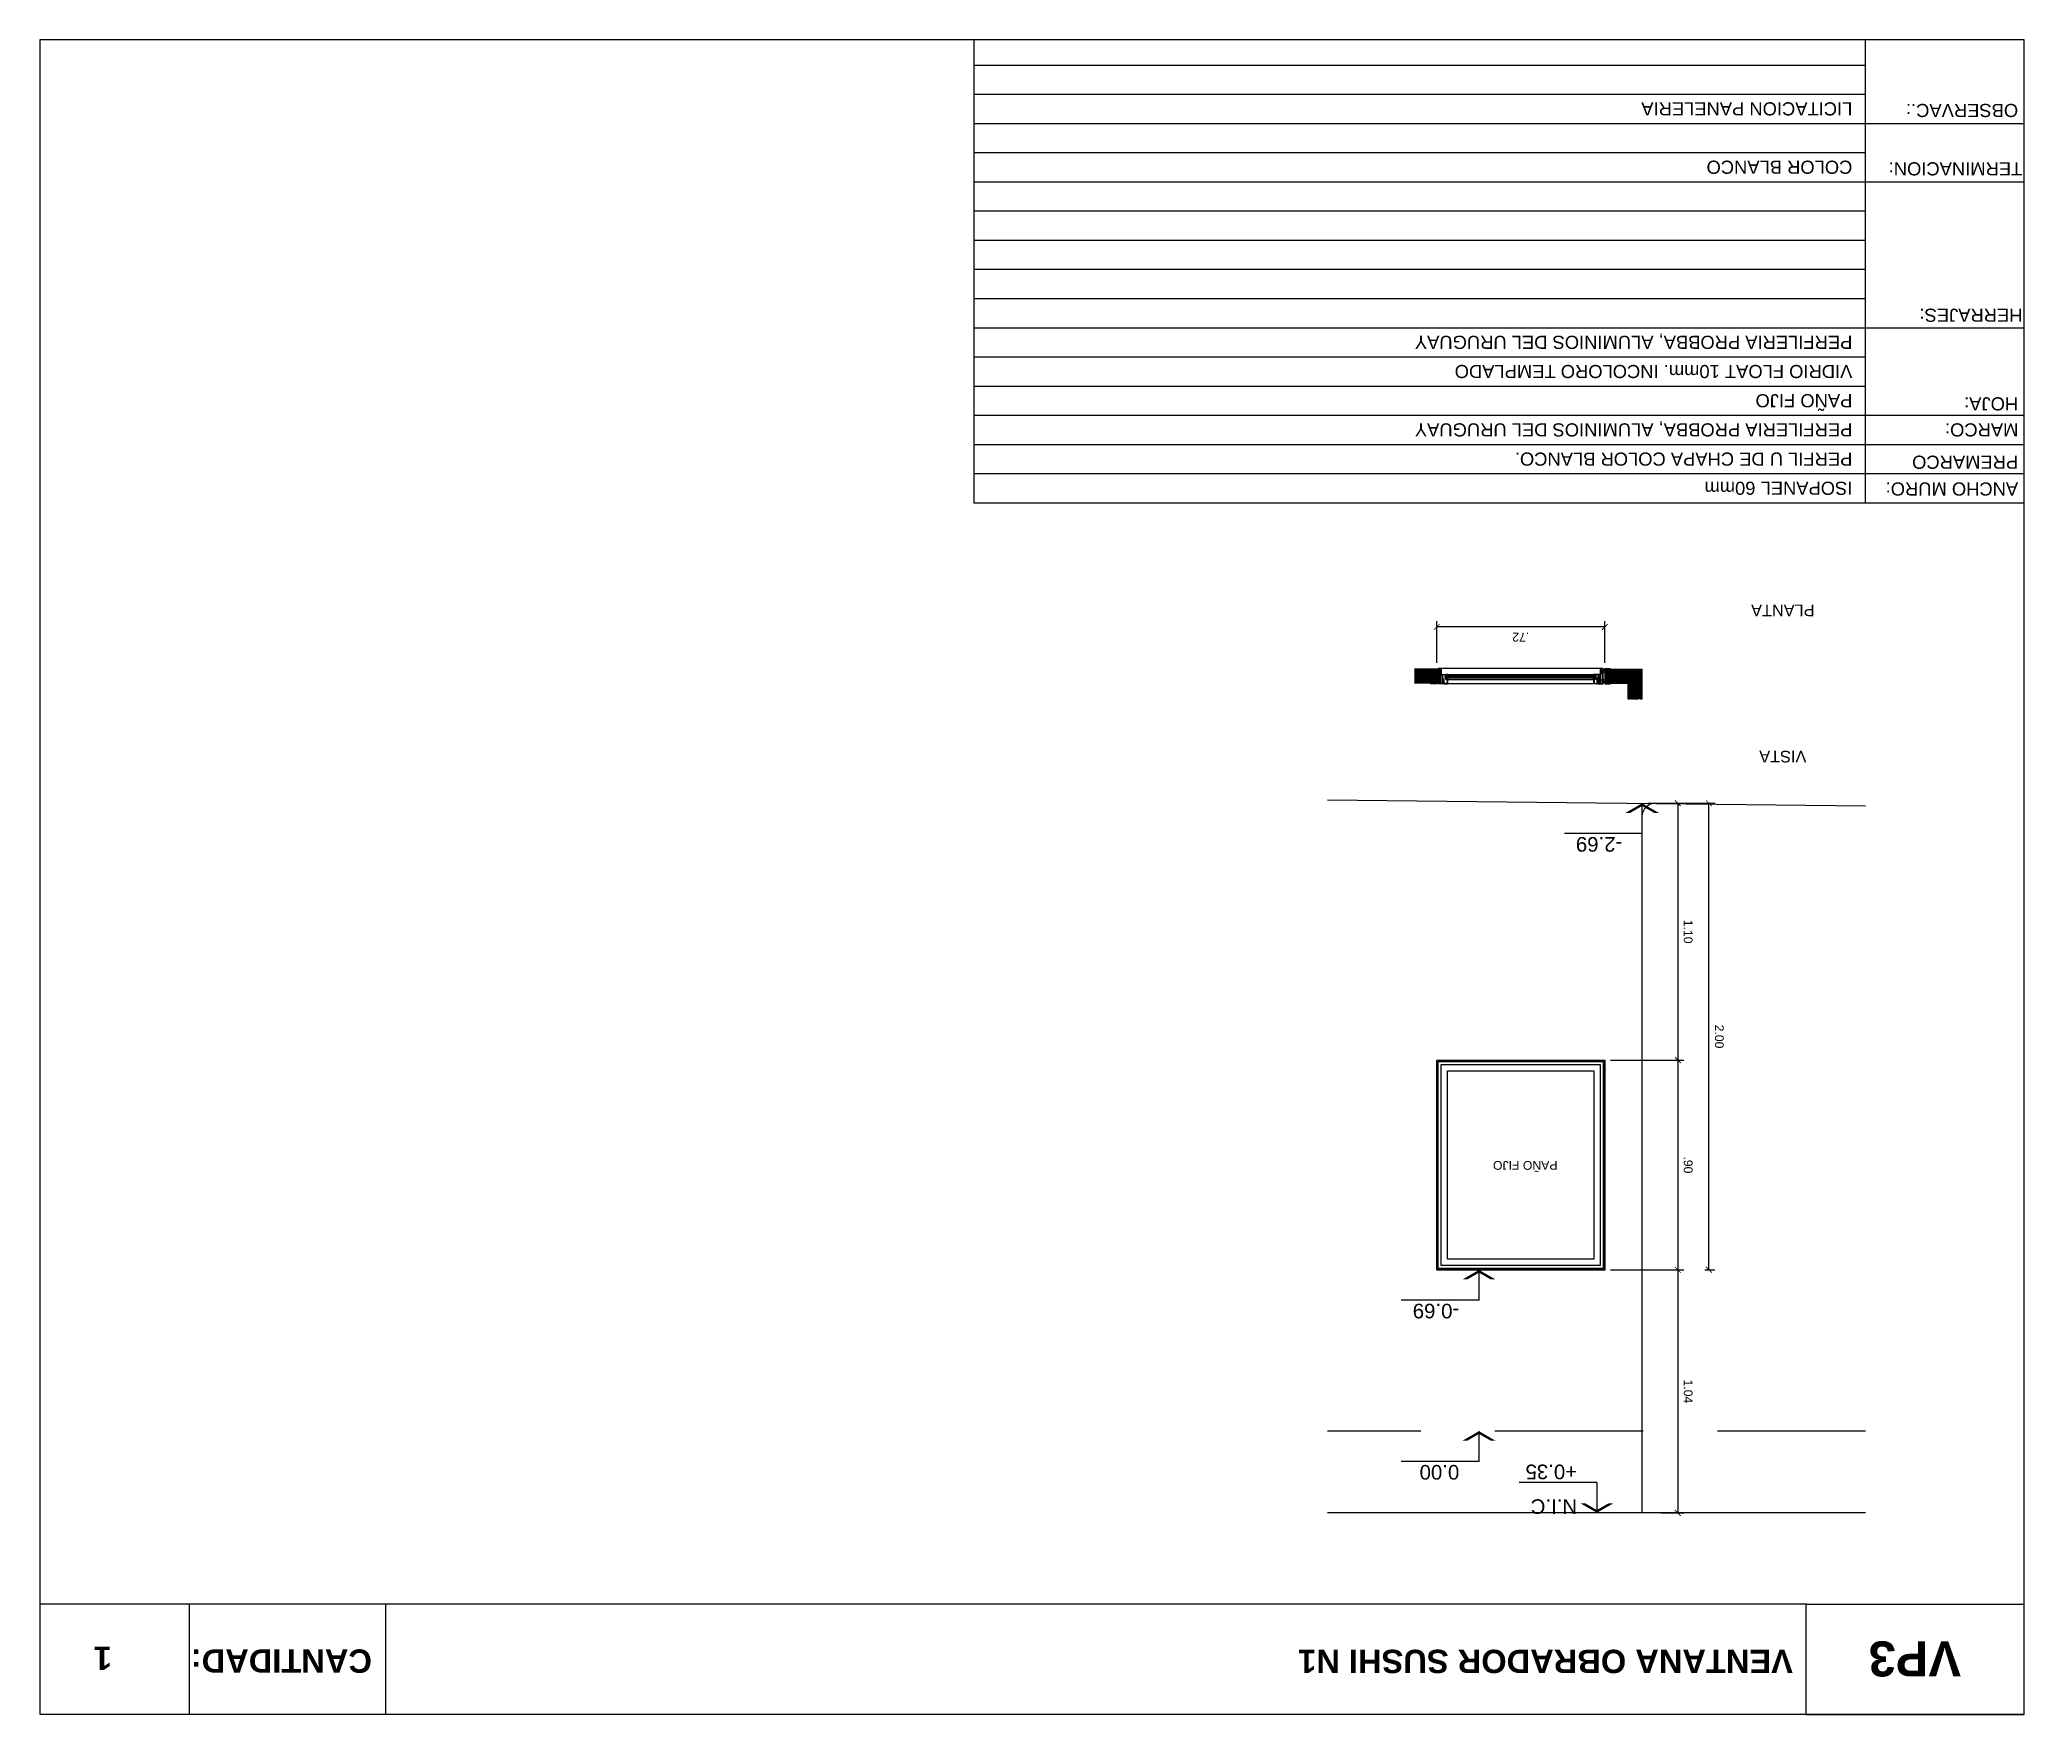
# Model space of a CAD drawing. Header units: millimetres. Extents: x -108.9 to -34.4, y 209.3 to 216.5.
# Drawn here: x -61.67 to -53.17, y 209.3 to 216.48 of the extents above; entities that cross this region are included whole.
import ezdxf
from ezdxf.enums import TextEntityAlignment as Align

# ---------------------------------------------------------------- set-up
doc = ezdxf.new("R2010")
doc.units = ezdxf.units.MM
doc.linetypes.add('HIDDEN', pattern=[9.525, 6.35, -3.175])
for name, color, linetype in [('25-cotas', 140, 'Continuous'), ('Carpinteria', 1, 'Continuous'), ('O.OO', 2, 'HIDDEN'), ('PERFILES', 2, 'Continuous'), ('PISO', 2, 'Continuous'), ('ROTULO', 7, 'Continuous'), ('TXT', 3, 'Continuous'), ('V-00', 8, 'Continuous'), ('V-01', 1, 'Continuous'), ('Vista 2', 2, 'Continuous')]:
    doc.layers.add(name, color=color, linetype=linetype)
doc.styles.add('arial', font='arial.ttf')
doc.styles.add('ARIALBOLD', font='')
doc.styles.add('DIM', font='arial.ttf')
doc.styles.get("Standard").update_dxf_attribs({"font": 'arial.ttf'})
doc.styles.get('ARIALBOLD').set_extended_font_data('Arial', bold=True)
doc.dimstyles.new('Cota-025', dxfattribs={"dimscale": 25, "dimtxt": 0.0015, "dimasz": 0.001, "dimexe": 0.001, "dimexo": 0.001, "dimgap": 0.001, "dimtad": 1, "dimzin": 4, "dimdsep": 46, "dimtxsty": 'DIM', "dimblk1": 'ARCHTICK', "dimblk2": 'ARCHTICK', "dimsah": 1, "dimcen": 0.0005, "dimclrd": 15, "dimclre": 9, "dimclrt": 140, "dimaunit": 1, "dimadec": 0, "dimazin": 0, "dimtfac": 1, "dimtix": 1, "dimtofl": 0, "dimtmove": 2, "dimatfit": 3, "dimldrblk": 'DOT', "dimfxl": 1, "dimtolj": 1, "dimtzin": 4, "dimarcsym": 0})
pattern_1 = [(270, (0, 0), (0.002749630645, -0.0047625), [0.003175, -0.00635]), (30, (0, 0), (0.002749630663, 0.00476249999), [0.003175, -0.00635]), (330, (0, 0), (0.005499261308, -1e-11), [-0.00635, 0.003175])]

msp = doc.modelspace()

# ---------------------------------------------------------------- texts
at = {"layer": '25-cotas', "char_height": 0.05, "width": 1.558581, "attachment_point": 5, "rotation": 180}
for s, insert in [('PLANTA', (-54.1999, 214.0318)), ('VISTA', (-54.1999, 213.4055))]:
    msp.add_mtext(s, dxfattribs=dict(at, insert=insert))
at = {"layer": '25-cotas', "color": 140, "insert": (-55.3032, 211.654), "char_height": 0.0375, "attachment_point": 5, "rotation": 180, "style": 'DIM'}
msp.add_mtext('\\A1;PAÑO FIJO', dxfattribs=at)
at = {"layer": 'TXT', "style": 'arial'}
for s, height, p in [('LICITACION PANELERIA ', 0.056269, (-53.9021, 216.2086)), ('OBSERVAC.:', 0.05627, (-53.1921, 216.2017)), ('COLOR BLANCO', 0.056269, (-53.9021, 215.9585)), ('TERMINACION:', 0.056269, (-53.1745, 215.9516)), ('HERRAJES:', 0.05627, (-53.1736, 215.3244)), ('PERFILERIA PROBBA, ALUMINIOS DEL URUGUAY', 0.056269, (-53.9021, 215.2082)), ('VIDRIO FLOAT 10mm. INCOLORO TEMPLADO', 0.056269, (-53.9021, 215.0832)), ('PAÑO FIJO', 0.05627, (-53.9021, 214.9581)), ('HOJA:', 0.05627, (-53.192, 214.9447)), ('PERFILERIA PROBBA, ALUMINIOS DEL URUGUAY', 0.056269, (-53.9021, 214.8331)), ('MARCO:', 0.05627, (-53.1911, 214.8331)), ('PERFIL U DE CHAPA COLOR BLANCO.', 0.056269, (-53.9021, 214.708)), ('PREMARCO', 0.05627, (-53.192, 214.6946)), ('ISOPANEL 60mm', 0.056269, (-53.9021, 214.583)), ('ANCHO MURO:', 0.056269, (-53.192, 214.5799))]:
    msp.add_text(s, height=height, rotation=180, dxfattribs=at).set_placement(p)
at = {"layer": 'TXT', "char_height": 0.15, "width": 4.172499, "attachment_point": 1, "rotation": 180, "style": 'ARIALBOLD'}
for s, insert in [('{\\H0.6667x;1}', (-61.3565, 209.492)), ('{\\H0.6667x;CANTIDAD:}', (-60.2427, 209.48)), ('{\\H0.6667x;VENTANA OBRADOR SUSHI N1}', (-54.1568, 209.4785))]:
    msp.add_mtext(s, dxfattribs=dict(at, insert=insert))

# ---------------------------------------------------------------- blocks, each defined once
blk = doc.blocks.new('11362366')
at = {"layer": 'PERFILES'}
for points in [[(375.2, 97.6, 0.017126), (374.9, 100.5, 0.051213), (373.6, 105.3, 0.067048), (372.1, 108.1, 0.236888), (368.5, 110), (350.2, 110, -0.414214), (349.2, 111), (349.2, 136.9, 0.310312), (348.9, 137.2), (345.5, 137.2, 0.414214), (345.2, 136.9), (345.2, 135.9, 0.414214), (346.1, 135), (346.1, 135.7, -0.414214), (346.4, 136), (347.9, 136, -0.414214), (348.2, 135.7), (348.2, 130.8, -0.414214), (347.9, 130.5), (346.4, 130.5, -0.414214), (346.1, 130.8), (346.1, 131.5, 0.414214), (345.2, 130.6), (345.2, 129.5, 0.414214), (345.5, 129.2), (347.8, 129.2, -0.414214), (348.1, 128.9), (348.1, 115.2), (334.8, 115.2), (334.5, 115.5), (334.2, 115.2), (333.2, 115.2), (332.9, 115.5), (332.6, 115.2), (330.5, 115.2, -0.414214), (330.2, 115.5), (330.2, 119.9, 0.414214), (329.9, 120.2), (327.9, 120.2, 0.198912), (327.6, 120.1), (326.9, 119.4, 0.188115), (326.7, 118.9, 0.376845), (327.4, 118.2), (328.6, 118.2, -0.414214), (328.9, 117.9), (328.9, 115.5, -0.414214), (328.6, 115.2), (310.8, 115.2, -0.414214), (310.5, 115.5), (310.5, 117.9, -0.414214), (310.8, 118.2), (312, 118.2, 0.380473), (312.7, 118.9), (312.7, 118.9, 0.188115), (312.5, 119.4), (311.8, 120.1, 0.198912), (311.6, 120.2), (309.5, 120.2, 0.414214), (309.2, 119.9), (309.2, 97.3), (316.1, 97.3), (316.1, 91.3), (311.2, 91.3), (311.2, 90.2), (317.2, 90.2), (317.2, 90.7), (319.2, 90.7), (319.2, 91.8), (317.2, 91.8), (317.2, 97.3), (324.4, 97.3), (324.7, 97), (325, 97.3), (325.5, 97.3), (325.8, 97), (326.1, 97.3), (357.2, 97.3), (358.4, 97.3), (358.7, 97), (359, 97.3), (359.5, 97.3), (359.8, 97), (360.1, 97.3), (367.2, 97.3), (367.2, 91.8), (365.2, 91.8), (365.2, 90.7), (367.2, 90.7), (367.2, 90.2), (373.2, 90.2), (373.2, 91.3), (368.3, 91.3), (368.3, 97.3), (374.9, 97.3, 0.439514)], [(311.3, 114.1), (310.3, 113.1), (310.3, 110), (312.5, 110), (312.5, 108.9), (310.3, 108.9), (310.3, 98.4), (357.2, 98.4), (374.1, 98.4, 0.011867), (373.8, 100.3, 0.051213), (372.6, 104.9, 0.067), (371.2, 107.4, 0.236741), (368.5, 108.9), (368.2, 108.9), (368.2, 107.5), (367.1, 107.5), (367.1, 108.9), (348.1, 108.9), (348.1, 113.1), (347.1, 114.1)]]:
    blk.add_lwpolyline(points, format="xyb", close=True, dxfattribs=at)
blk = doc.blocks.new('COD-CARP')
at = {"layer": 'ROTULO'}
for p, q in [((0.00146, -0.00119), (0.00146, -0.01064)), ((0.02016, -0.00119), (0.00146, -0.00119)), ((0.02016, -0.00119), (0.02016, -0.01064)), ((0.02016, -0.01064), (0.00146, -0.01064))]:
    blk.add_line(p, q, dxfattribs=at)
at = {"layer": 'TXT', "style": 'ARIALBOLD'}
blk.add_attdef('CODIGO', text='', height=0.003, dxfattribs=at).set_placement((0.01084, -0.00744), align=Align.CENTER)
blk = doc.blocks.new('_ArchTick')
at = {"color": 0, "linetype": 'ByBlock', "const_width": 0.15}
blk.add_lwpolyline([(-0.5, -0.5), (0.5, 0.5)], dxfattribs=at)
blk = doc.blocks.new('*D9')
at = {"layer": '25-cotas', "color": 9, "lineweight": -2, "transparency": 16777216}
for p, q in [((-54.7275, 213.2052), (-54.6246, 213.2052)), ((-54.9375, 212.1052), (-54.6246, 212.1052))]:
    blk.add_line(p, q, dxfattribs=at)
at = {"layer": '25-cotas', "color": 15, "lineweight": -2, "transparency": 16777216}
blk.add_line((-54.6496, 213.2052), (-54.6496, 212.1052), dxfattribs=at)
at = {"layer": 'DEFPOINTS', "color": 0, "transparency": 16777216}
for p in [(-54.7525, 213.2052), (-54.9625, 212.1052), (-54.6496, 212.1052)]:
    blk.add_point(p, dxfattribs=at)
at = {"layer": '25-cotas', "color": 15, "lineweight": -2, "transparency": 16777216, "xscale": 0.025, "yscale": 0.025, "zscale": 0.025}
for p, rotation in [((-54.6496, 213.2052), 90), ((-54.6496, 212.1052), 270)]:
    blk.add_blockref('_ArchTick', p, dxfattribs=dict(at, rotation=rotation))
at = {"layer": '25-cotas', "color": 140, "transparency": 16777216, "insert": (-54.6055, 212.6552), "char_height": 0.0375, "attachment_point": 5, "rotation": 270, "style": 'DIM'}
blk.add_mtext('\\A1;1.10', dxfattribs=at)
blk = doc.blocks.new('_Dot')
at = {"color": 0, "linetype": 'ByBlock', "lineweight": -2}
blk.add_line((-0.5, 0), (-1, 0), dxfattribs=at)
at = {"color": 0, "linetype": 'ByBlock', "const_width": 0.5}
blk.add_lwpolyline([(-0.25, 0, 1), (0.25, 0, 1)], format="xyb", close=True, dxfattribs=at)
blk = doc.blocks.new('*D10')
at = {"layer": '25-cotas', "color": 9, "lineweight": -2, "transparency": 16777216}
for p, q in [((-54.7204, 212.1052), (-54.6246, 212.1052)), ((-54.9386, 211.2063), (-54.6246, 211.2063))]:
    blk.add_line(p, q, dxfattribs=at)
at = {"layer": '25-cotas', "color": 15, "lineweight": -2, "transparency": 16777216}
blk.add_line((-54.6496, 212.1052), (-54.6496, 211.2063), dxfattribs=at)
at = {"layer": 'DEFPOINTS', "color": 0, "transparency": 16777216}
for p in [(-54.7454, 212.1052), (-54.9636, 211.2063), (-54.6496, 211.2063)]:
    blk.add_point(p, dxfattribs=at)
at = {"layer": '25-cotas', "color": 15, "lineweight": -2, "transparency": 16777216, "xscale": 0.025, "yscale": 0.025, "zscale": 0.025}
for p, rotation in [((-54.6496, 212.1052), 90), ((-54.6496, 211.2063), 270)]:
    blk.add_blockref('_ArchTick', p, dxfattribs=dict(at, rotation=rotation))
at = {"layer": '25-cotas', "color": 140, "transparency": 16777216, "insert": (-54.6055, 211.6558), "char_height": 0.0375, "attachment_point": 5, "rotation": 270, "style": 'DIM'}
blk.add_mtext('\\A1;.90', dxfattribs=at)
blk = doc.blocks.new('*D8')
at = {"layer": '25-cotas', "color": 9, "lineweight": -2, "transparency": 16777216}
for p, q in [((-54.721, 211.2063), (-54.6246, 211.2063)), ((-54.721, 210.1644), (-54.6246, 210.1644))]:
    blk.add_line(p, q, dxfattribs=at)
at = {"layer": '25-cotas', "color": 15, "lineweight": -2, "transparency": 16777216}
blk.add_line((-54.6496, 211.2063), (-54.6496, 210.1644), dxfattribs=at)
at = {"layer": 'DEFPOINTS', "color": 0, "transparency": 16777216}
for p in [(-54.746, 211.2063), (-54.746, 210.1644, 0), (-54.6496, 210.1644)]:
    blk.add_point(p, dxfattribs=at)
at = {"layer": '25-cotas', "color": 15, "lineweight": -2, "transparency": 16777216, "xscale": 0.025, "yscale": 0.025, "zscale": 0.025}
for p, rotation in [((-54.6496, 211.2063), 90), ((-54.6496, 210.1644), 270)]:
    blk.add_blockref('_ArchTick', p, dxfattribs=dict(at, rotation=rotation))
at = {"layer": '25-cotas', "color": 140, "transparency": 16777216, "insert": (-54.6055, 210.6854), "char_height": 0.0375, "attachment_point": 5, "rotation": 270, "style": 'DIM'}
blk.add_mtext('\\A1;1.04', dxfattribs=at)
blk = doc.blocks.new('Simb-Nivel-C')
blk.add_line((0, 0.52), (1.331, 0.52))
at = {"linetype": 'ByBlock'}
for p in [(0, 0.52), (0, 0.32)]:
    blk.add_line(p, (0, 0), dxfattribs=at)
for points in [[(-0.285, 0.164), (-0.203, 0.164), (0, 0), (0, 0.047)], [(0.285, 0.164), (0.203, 0.164), (0, 0), (0, 0.047)]]:
    blk.add_solid(points)
for tag, p in [('COTA', (0.338, 0.579)), ('TIPO', (0.338, 0.231))]:
    blk.add_attdef(tag, p, '', height=0.25)
blk = doc.blocks.new('*D11')
at = {"layer": '25-cotas', "color": 9, "lineweight": -2, "transparency": 16777216}
for p, q in [((-54.7775, 213.2052), (-54.4912, 213.2052)), ((-54.5346, 211.2063), (-54.4912, 211.2063))]:
    blk.add_line(p, q, dxfattribs=at)
at = {"layer": '25-cotas', "color": 15, "lineweight": -2, "transparency": 16777216}
blk.add_line((-54.5162, 211.2063), (-54.5162, 213.2052), dxfattribs=at)
at = {"layer": 'DEFPOINTS', "color": 0, "transparency": 16777216}
for p in [(-54.8025, 213.2052), (-54.5162, 213.2052), (-54.5596, 211.2063)]:
    blk.add_point(p, dxfattribs=at)
at = {"layer": '25-cotas', "color": 15, "lineweight": -2, "transparency": 16777216, "xscale": 0.025, "yscale": 0.025, "zscale": 0.025}
for p, rotation in [((-54.5162, 213.2052), 90), ((-54.5162, 211.2063), 270)]:
    blk.add_blockref('_ArchTick', p, dxfattribs=dict(at, rotation=rotation))
at = {"layer": '25-cotas', "color": 140, "transparency": 16777216, "insert": (-54.472, 212.2058), "char_height": 0.0375, "attachment_point": 5, "rotation": 270, "style": 'DIM'}
blk.add_mtext('\\A1;2.00', dxfattribs=at)
blk = doc.blocks.new('*D27')
at = {"layer": '25-cotas', "color": 9, "lineweight": -2, "transparency": 16777216}
for p, q in [((-55.6825, 213.8062), (-55.6825, 213.9856)), ((-54.9625, 213.8062), (-54.9625, 213.9856))]:
    blk.add_line(p, q, dxfattribs=at)
at = {"layer": '25-cotas', "color": 15, "lineweight": -2, "transparency": 16777216}
blk.add_line((-54.9625, 213.9606), (-55.6825, 213.9606), dxfattribs=at)
at = {"layer": 'DEFPOINTS', "color": 0, "transparency": 16777216}
for p in [(-55.6825, 213.9606), (-55.6825, 213.7812), (-54.9625, 213.7812)]:
    blk.add_point(p, dxfattribs=at)
at = {"layer": '25-cotas', "color": 15, "lineweight": -2, "transparency": 16777216, "xscale": 0.025, "yscale": 0.025, "zscale": 0.025, "rotation": 180}
blk.add_blockref('_ArchTick', (-55.6825, 213.9606), dxfattribs=at)
at = {"layer": '25-cotas', "color": 15, "lineweight": -2, "transparency": 16777216, "xscale": 0.025, "yscale": 0.025, "zscale": 0.025}
blk.add_blockref('_ArchTick', (-54.9625, 213.9606), dxfattribs=at)
at = {"layer": '25-cotas', "color": 140, "transparency": 16777216, "insert": (-55.3225, 213.9168), "char_height": 0.0375, "attachment_point": 5, "rotation": 180, "style": 'DIM'}
blk.add_mtext('\\A1;.72', dxfattribs=at)

# ---------------------------------------------------------------- dimensions: what is measured, and where the dimension line sits
at = {"layer": '25-cotas'}
for base, p1, p2, angle, picture, middle in [((-55.6825, 213.9606), (-54.9625, 213.7812), (-55.6825, 213.7812), 180, '*D27', (-55.3225, 213.9168)), ((-54.6496, 212.1052), (-54.7525, 213.2052), (-54.9625, 212.1052), 270, '*D9', (-54.6055, 212.6552)), ((-54.5162, 213.2052), (-54.5596, 211.2063), (-54.8025, 213.2052), 270, '*D11', (-54.472, 212.2058)), ((-54.6496, 211.2063), (-54.7454, 212.1052), (-54.9636, 211.2063), 270, '*D10', (-54.6055, 211.6558)), ((-54.6496, 210.1644), (-54.746, 211.2063), (-54.746, 210.1644, 0), 270, '*D8', (-54.6055, 210.6854))]:
    dim = msp.add_linear_dim(base=base, p1=p1, p2=p2, angle=angle, dimstyle='Cota-025', dxfattribs=at)
    dim.commit()
    dim.dimension.update_dxf_attribs({"geometry": picture, "text_midpoint": middle})

# ---------------------------------------------------------------- hatches: boundary and pattern name
at = {"layer": 'Carpinteria'}
h = msp.add_hatch(dxfattribs=at)
h.set_pattern_fill('DOTS', color=256, scale=0.007, angle=180, style=0)
h.set_pattern_definition([(7e-15, (-55.8067656, 213.4154743), (0.00021875, -0.0004375), [0, -0.0004375])])
h.paths.add_polyline_path([(-55.6345, 213.7521, 0.056079), (-55.6334, 213.7511), (-55.6373, 213.7511), (-55.6372, 213.7514, 0.218221), (-55.6369, 213.7521)])
h.paths.add_polyline_path([(-55.6353, 213.7532, 0.053621), (-55.6345, 213.7521), (-55.6369, 213.7521, 0.176262), (-55.6371, 213.7527), (-55.6371, 213.7529), (-55.6374, 213.7529, 0.074558), (-55.6376, 213.753), (-55.6374, 213.7535, 0.198912), (-55.6368, 213.7532), (-55.6358, 213.7532)])
h.paths.add_polyline_path([(-55.6355, 213.7535, 0.013126), (-55.6353, 213.7532), (-55.6358, 213.7532, 0.414214)])
h = msp.add_hatch(dxfattribs=at)
h.set_pattern_fill('DOTS', color=256, scale=0.007, angle=180, style=0)
h.set_pattern_definition([(180, (-54.8382205, 213.4154743), (-0.00021875, -0.0004375), [0, -0.0004375])])
h.paths.add_polyline_path([(-55.0105, 213.7521, -0.056079), (-55.0115, 213.7511), (-55.0077, 213.7511), (-55.0078, 213.7514, -0.218221), (-55.0081, 213.7521)])
h.paths.add_polyline_path([(-55.0097, 213.7532, -0.053621), (-55.0105, 213.7521), (-55.0081, 213.7521, -0.176262), (-55.0079, 213.7527), (-55.0079, 213.7529), (-55.0076, 213.7529, -0.074558), (-55.0073, 213.753), (-55.0076, 213.7535, -0.198912), (-55.0082, 213.7532), (-55.0092, 213.7532)])
h.paths.add_polyline_path([(-55.0095, 213.7535, -0.013126), (-55.0097, 213.7532), (-55.0092, 213.7532, -0.414214)])
at = {"layer": 'V-00'}
h = msp.add_hatch(dxfattribs=at)
h.set_pattern_fill('HONEY', color=256, scale=0.001, angle=90, style=0)
h.set_pattern_definition(pattern_1)
h.paths.add_polyline_path([(-55.7771, 213.7202), (-55.7095, 213.7202), (-55.7095, 213.7212), (-55.6855, 213.7212), (-55.6855, 213.7772), (-55.7095, 213.7772), (-55.7095, 213.7782), (-55.7771, 213.7782)])
h = msp.add_hatch(dxfattribs=at)
h.set_pattern_fill('HONEY', color=256, scale=0.001, angle=90, style=0)
h.set_pattern_definition(pattern_1)
h.paths.add_polyline_path([(-54.8615, 213.7202), (-54.9355, 213.7202), (-54.9355, 213.7212), (-54.9595, 213.7212), (-54.9595, 213.7772), (-54.9355, 213.7772), (-54.9355, 213.7782), (-54.8035, 213.7782), (-54.8035, 213.651), (-54.8615, 213.651)])

# ---------------------------------------------------------------- linework, layer by layer
at = {"layer": 'Carpinteria'}
for p, q in [((-54.9699, 213.7832), (-55.6751, 213.7832)), ((-55.6765, 213.7689), (-55.6765, 213.7655)), ((-55.6765, 213.7349), (-55.6765, 213.7315)), ((-55.6754, 213.7712), (-55.6754, 213.7632)), ((-55.6732, 213.7692), (-55.6754, 213.7692)), ((-55.6732, 213.7652), (-55.6754, 213.7652)), ((-55.6754, 213.7372), (-55.6754, 213.7292)), ((-55.6732, 213.7352), (-55.6754, 213.7352)), ((-55.6732, 213.7312), (-55.6754, 213.7312)), ((-55.672, 213.7692), (-55.674, 213.7692)), ((-55.672, 213.7652), (-55.674, 213.7652)), ((-55.672, 213.7352), (-55.674, 213.7352)), ((-55.672, 213.7312), (-55.674, 213.7312)), ((-55.672, 213.7747), (-55.672, 213.7187)), ((-55.672, 213.7672), (-55.672, 213.7692)), ((-55.672, 213.7672), (-55.672, 213.7652)), ((-55.672, 213.7332), (-55.672, 213.7352)), ((-55.672, 213.7332), (-55.672, 213.7312)), ((-55.669, 213.7681), (-55.6697, 213.7686)), ((-55.669, 213.7663), (-55.6697, 213.7657)), ((-55.669, 213.7341), (-55.6697, 213.7346)), ((-55.669, 213.7323), (-55.6697, 213.7317)), ((-55.6374, 213.7535), (-55.6377, 213.7529)), ((-55.6358, 213.7572), (-55.0092, 213.7572)), ((-55.0092, 213.7532), (-55.6358, 213.7532)), ((-55.0093, 213.7172), (-55.6357, 213.7172)), ((-55.6354, 213.7357), (-55.0101, 213.7357)), ((-55.0076, 213.7535), (-55.0073, 213.7529)), ((-54.976, 213.7681), (-54.9753, 213.7686)), ((-54.976, 213.7663), (-54.9753, 213.7657)), ((-54.976, 213.7341), (-54.9753, 213.7346)), ((-54.976, 213.7323), (-54.9753, 213.7317)), ((-54.973, 213.7747), (-54.973, 213.7187)), ((-54.973, 213.7747), (-54.973, 213.7187)), ((-54.973, 213.7672), (-54.973, 213.7692)), ((-54.973, 213.7692), (-54.971, 213.7692)), ((-54.973, 213.7672), (-54.973, 213.7692)), ((-54.973, 213.7692), (-54.971, 213.7692)), ((-54.973, 213.7672), (-54.973, 213.7652)), ((-54.973, 213.7672), (-54.973, 213.7652)), ((-54.973, 213.7652), (-54.971, 213.7652)), ((-54.973, 213.7652), (-54.971, 213.7652)), ((-54.973, 213.7332), (-54.973, 213.7352)), ((-54.973, 213.7352), (-54.971, 213.7352)), ((-54.973, 213.7332), (-54.973, 213.7352)), ((-54.973, 213.7352), (-54.971, 213.7352)), ((-54.973, 213.7332), (-54.973, 213.7312)), ((-54.973, 213.7332), (-54.973, 213.7312)), ((-54.973, 213.7312), (-54.971, 213.7312)), ((-54.973, 213.7312), (-54.971, 213.7312)), ((-54.9718, 213.7692), (-54.9696, 213.7692)), ((-54.9718, 213.7692), (-54.9696, 213.7692)), ((-54.9718, 213.7652), (-54.9696, 213.7652)), ((-54.9718, 213.7652), (-54.9696, 213.7652)), ((-54.9718, 213.7352), (-54.9696, 213.7352)), ((-54.9718, 213.7352), (-54.9696, 213.7352)), ((-54.9718, 213.7312), (-54.9696, 213.7312)), ((-54.9718, 213.7312), (-54.9696, 213.7312)), ((-54.9696, 213.7712), (-54.9696, 213.7632)), ((-54.9696, 213.7712), (-54.9696, 213.7632)), ((-54.9696, 213.7372), (-54.9696, 213.7292)), ((-54.9696, 213.7372), (-54.9696, 213.7292)), ((-54.9685, 213.7689), (-54.9685, 213.7655)), ((-54.9685, 213.7689), (-54.9685, 213.7655)), ((-54.9685, 213.7349), (-54.9685, 213.7315)), ((-54.9685, 213.7349), (-54.9685, 213.7315))]:
    msp.add_line(p, q, dxfattribs=at)
at = {"layer": 'Carpinteria', "color": 9}
for p, q in [((-55.6455, 213.7411), (-55.6455, 213.7511)), ((-54.9995, 213.7511), (-55.6455, 213.7511)), ((-54.9995, 213.7501), (-55.6455, 213.7501)), ((-54.9995, 213.7491), (-55.6455, 213.7491)), ((-54.9995, 213.7481), (-55.6455, 213.7481)), ((-54.9995, 213.7481), (-55.6455, 213.7481)), ((-54.9995, 213.7471), (-55.6455, 213.7471)), ((-54.9995, 213.7461), (-55.6455, 213.7461)), ((-54.9995, 213.7451), (-55.6455, 213.7451)), ((-54.9995, 213.7441), (-55.6455, 213.7441)), ((-54.9995, 213.7431), (-55.6455, 213.7431)), ((-54.9995, 213.7421), (-55.6455, 213.7421)), ((-54.9995, 213.7411), (-55.6455, 213.7411)), ((-54.9995, 213.7411), (-54.9995, 213.7511))]:
    msp.add_line(p, q, dxfattribs=at)
at = {"layer": 'Carpinteria', "color": 2}
for points in [[(-55.7095, 213.7782), (-55.6845, 213.7782), (-55.6845, 213.7202), (-55.7095, 213.7202), (-55.7095, 213.7212), (-55.6855, 213.7212), (-55.6855, 213.7772), (-55.7095, 213.7772), (-55.7095, 213.7782)], [(-55.7075, 213.7812), (-55.6825, 213.7812), (-55.6825, 213.7172), (-55.7075, 213.7172), (-55.7075, 213.7182), (-55.6835, 213.7182), (-55.6835, 213.7802), (-55.7075, 213.7802), (-55.7075, 213.7812)], [(-54.9375, 213.7812), (-54.9625, 213.7812), (-54.9625, 213.7172), (-54.9375, 213.7172), (-54.9375, 213.7182), (-54.9615, 213.7182), (-54.9615, 213.7802), (-54.9375, 213.7802), (-54.9375, 213.7812)], [(-54.9355, 213.7782), (-54.9605, 213.7782), (-54.9605, 213.7202), (-54.9355, 213.7202), (-54.9355, 213.7212), (-54.9595, 213.7212), (-54.9595, 213.7772), (-54.9355, 213.7772), (-54.9355, 213.7782)]]:
    msp.add_lwpolyline(points, dxfattribs=at)
at = {"layer": 'Carpinteria'}
for points in [[(-55.674, 213.7187), (-55.6641, 213.7187), (-55.6641, 213.7747), (-55.674, 213.7747)], [(-54.971, 213.7187), (-54.9809, 213.7187), (-54.9809, 213.7747), (-54.971, 213.7747)]]:
    msp.add_lwpolyline(points, close=True, dxfattribs=at)
at = {"layer": 'Carpinteria', "color": 2}
for points in [[(-55.6371, 213.737, -0.668179), (-55.6374, 213.7365), (-55.6431, 213.7365, 0.414214), (-55.6434, 213.7362), (-55.6434, 213.7356, 0.414214), (-55.6431, 213.7353), (-55.6368, 213.7353, -0.414214), (-55.6365, 213.735), (-55.6365, 213.7188, -0.414214), (-55.637, 213.7183), (-55.6498, 213.7183, -0.414214), (-55.6503, 213.7188), (-55.6503, 213.7312), (-55.6542, 213.7312, -0.217121), (-55.655, 213.7315), (-55.6559, 213.7326, -0.320103), (-55.6559, 213.7332), (-55.6547, 213.7353, 1), (-55.6557, 213.7358), (-55.6573, 213.733, 0.320103), (-55.6572, 213.7325), (-55.6558, 213.7308, 0.217121), (-55.6543, 213.7301), (-55.6514, 213.7301), (-55.6514, 213.7217), (-55.6563, 213.7217, 0.767327), (-55.6566, 213.7207), (-55.6551, 213.7198, 0.414214), (-55.6548, 213.7199), (-55.6544, 213.7206), (-55.6514, 213.7206), (-55.6514, 213.7191), (-55.6521, 213.7191, 0.414214), (-55.6523, 213.7189), (-55.6523, 213.7183, 0.414214), (-55.6521, 213.7181), (-55.6514, 213.7181), (-55.6514, 213.7175, 0.414214), (-55.6511, 213.7172), (-55.6357, 213.7172, 0.414214), (-55.6354, 213.7175), (-55.6354, 213.7374, 0.414214), (-55.6357, 213.7377), (-55.637, 213.7377, 0.668179), (-55.6373, 213.7372), (-55.6371, 213.737), (-55.6373, 213.7372)], [(-55.0078, 213.737, 0.668179), (-55.0076, 213.7365), (-55.0019, 213.7365, -0.414214), (-55.0016, 213.7362), (-55.0016, 213.7356, -0.414214), (-55.0019, 213.7353), (-55.0082, 213.7353, 0.414214), (-55.0085, 213.735), (-55.0085, 213.7188, 0.414214), (-55.008, 213.7183), (-54.9952, 213.7183, 0.414214), (-54.9947, 213.7188), (-54.9947, 213.7432), (-54.9908, 213.7432, 0.217121), (-54.99, 213.7435), (-54.9891, 213.7446, 0.320103), (-54.989, 213.7452), (-54.9903, 213.7473, -1), (-54.9893, 213.7478), (-54.9877, 213.745, -0.320103), (-54.9878, 213.7445), (-54.9892, 213.7428, -0.217121), (-54.9907, 213.7421), (-54.9936, 213.7421), (-54.9936, 213.7217), (-54.9887, 213.7217, -0.767327), (-54.9884, 213.7207), (-54.9899, 213.7198, -0.414214), (-54.9902, 213.7199), (-54.9906, 213.7206), (-54.9936, 213.7206), (-54.9936, 213.7191), (-54.9929, 213.7191, -0.414214), (-54.9927, 213.7189), (-54.9927, 213.7183, -0.414214), (-54.9929, 213.7181), (-54.9936, 213.7181), (-54.9936, 213.7175, -0.414214), (-54.9939, 213.7172), (-55.0093, 213.7172, -0.414214), (-55.0096, 213.7175), (-55.0096, 213.7374, -0.414214), (-55.0093, 213.7377), (-55.008, 213.7377, -0.668179), (-55.0077, 213.7372), (-55.0078, 213.737), (-55.0077, 213.7372)]]:
    msp.add_lwpolyline(points, format="xyb", dxfattribs=at)
at = {"layer": 'Carpinteria'}
for points in [[(-55.6401, 213.7412, 0.911943), (-55.6408, 213.7415), (-55.6421, 213.7391, -0.275929), (-55.6422, 213.7391), (-55.6443, 213.7391, 0.916571), (-55.6444, 213.7374), (-55.6389, 213.7366, 0.527157), (-55.6387, 213.7368), (-55.6389, 213.7376, -0.485366), (-55.6388, 213.7377), (-55.635, 213.7377, -0.507097), (-55.6349, 213.7376), (-55.6353, 213.7363, 1.032778), (-55.6344, 213.736), (-55.6327, 213.742, 1), (-55.6335, 213.7422), (-55.6344, 213.7391, -0.327055), (-55.6345, 213.739), (-55.6368, 213.739, -0.507097), (-55.6369, 213.7392), (-55.6363, 213.7412, 0.911943), (-55.637, 213.7415), (-55.6383, 213.7391, -0.275929), (-55.6384, 213.739), (-55.6406, 213.739, -0.507097), (-55.6407, 213.7392)], [(-55.6375, 213.7502), (-55.6371, 213.7518), (-55.6371, 213.7529), (-55.6385, 213.7529, -0.414214), (-55.6388, 213.7532), (-55.6388, 213.7544), (-55.6376, 213.7544, 0.878927), (-55.6375, 213.7554), (-55.6394, 213.7559, 0.129412), (-55.6396, 213.7559), (-55.6415, 213.7554, 0.878927), (-55.6414, 213.7544), (-55.64, 213.7544), (-55.64, 213.7532, -0.414214), (-55.6403, 213.7529), (-55.6431, 213.7529, 0.414214), (-55.6434, 213.7526), (-55.6434, 213.7519), (-55.6438, 213.7505, 1), (-55.6429, 213.7502), (-55.6425, 213.7519), (-55.6416, 213.7519), (-55.642, 213.7505, 1), (-55.6411, 213.7502), (-55.6407, 213.7519), (-55.6398, 213.7519), (-55.6402, 213.7505, 1), (-55.6393, 213.7502), (-55.6389, 213.7519), (-55.638, 213.7519), (-55.6384, 213.7505, 1)], [(-55.0049, 213.7412, -0.911943), (-55.0042, 213.7415), (-55.0029, 213.7391, 0.275929), (-55.0028, 213.7391), (-55.0007, 213.7391, -0.916571), (-55.0005, 213.7374), (-55.0061, 213.7366, -0.527157), (-55.0062, 213.7368), (-55.0061, 213.7376, 0.485366), (-55.0061, 213.7377), (-55.01, 213.7377, 0.507097), (-55.0101, 213.7376), (-55.0097, 213.7363, -1.032778), (-55.0106, 213.736), (-55.0123, 213.742, -1), (-55.0115, 213.7422), (-55.0106, 213.7391, 0.327055), (-55.0105, 213.739), (-55.0081, 213.739, 0.507097), (-55.0081, 213.7392), (-55.0087, 213.7412, -0.911943), (-55.008, 213.7415), (-55.0067, 213.7391, 0.275929), (-55.0066, 213.739), (-55.0044, 213.739, 0.507097), (-55.0043, 213.7392)], [(-55.0075, 213.7502), (-55.0079, 213.7518), (-55.0079, 213.7529), (-55.0064, 213.7529, 0.414214), (-55.0061, 213.7532), (-55.0061, 213.7544), (-55.0074, 213.7544, -0.878927), (-55.0075, 213.7554), (-55.0056, 213.7559, -0.129412), (-55.0054, 213.7559), (-55.0035, 213.7554, -0.878927), (-55.0036, 213.7544), (-55.0049, 213.7544), (-55.0049, 213.7532, 0.414214), (-55.0046, 213.7529), (-55.0019, 213.7529, -0.414214), (-55.0016, 213.7526), (-55.0016, 213.7519), (-55.0012, 213.7505, -1), (-55.0021, 213.7502), (-55.0025, 213.7519), (-55.0034, 213.7519), (-55.003, 213.7505, -1), (-55.0039, 213.7502), (-55.0043, 213.7519), (-55.0052, 213.7519), (-55.0048, 213.7505, -1), (-55.0057, 213.7502), (-55.0061, 213.7519), (-55.007, 213.7519), (-55.0066, 213.7505, -1)]]:
    msp.add_lwpolyline(points, format="xyb", close=True, dxfattribs=at)
for centre, radius, start, end in [((-55.6699, 213.7672), 0.00677, 143.7885, 165.58673), ((-55.6699, 213.7672), 0.00677, 194.41327, 216.2115), ((-55.6699, 213.7332), 0.00677, 143.7885, 165.58673), ((-55.6699, 213.7332), 0.00677, 194.41327, 216.2115), ((-55.6704, 213.7692), 0.00157, 48.73655, 180), ((-55.6704, 213.7652), 0.00157, 180, 311.26345), ((-55.6704, 213.7352), 0.00157, 48.73655, 180), ((-55.6704, 213.7312), 0.00157, 180, 311.26345), ((-55.6691, 213.7673), 0.00147, 107.71858, 183.09576), ((-55.6691, 213.7671), 0.00147, 176.90424, 252.28142), ((-55.6691, 213.7333), 0.00147, 107.71858, 183.09576), ((-55.6691, 213.7331), 0.00147, 176.90424, 252.28142), ((-55.6699, 213.7696), 0.000965, 287.28305, 57.18528), ((-55.6699, 213.7648), 0.000965, 302.81472, 72.71695), ((-55.6699, 213.7356), 0.000965, 287.28305, 57.18528), ((-55.6699, 213.7308), 0.000965, 302.81472, 72.71695), ((-55.6694, 213.7672), 0.00103, 1.12402, 66.9914), ((-55.6694, 213.7672), 0.00103, 293.0086, 358.87598), ((-55.6694, 213.7332), 0.00103, 1.12402, 66.9914), ((-55.6694, 213.7332), 0.00103, 293.0086, 358.87598), ((-55.6297, 213.7564), 0.00648, 206.57445, 234.69852), ((-55.0153, 213.7564), 0.00648, 305.30148, 333.42555), ((-54.9755, 213.7672), 0.00103, 113.0086, 178.87598), ((-54.9755, 213.7672), 0.00103, 181.12402, 246.9914), ((-54.9755, 213.7332), 0.00103, 113.0086, 178.87598), ((-54.9755, 213.7332), 0.00103, 181.12402, 246.9914), ((-54.9751, 213.7696), 0.000965, 122.81472, 252.71695), ((-54.9751, 213.7648), 0.000965, 107.28305, 237.18528), ((-54.9751, 213.7356), 0.000965, 122.81472, 252.71695), ((-54.9751, 213.7308), 0.000965, 107.28305, 237.18528), ((-54.9746, 213.7692), 0.00157, 0, 131.26345), ((-54.9746, 213.7692), 0.00157, 0, 131.26345), ((-54.9746, 213.7652), 0.00157, 228.73655, 0), ((-54.9746, 213.7652), 0.00157, 228.73655, 0), ((-54.9746, 213.7352), 0.00157, 0, 131.26345), ((-54.9746, 213.7352), 0.00157, 0, 131.26345), ((-54.9746, 213.7312), 0.00157, 228.73655, 0), ((-54.9746, 213.7312), 0.00157, 228.73655, 0), ((-54.9758, 213.7673), 0.00147, 356.90424, 72.28142), ((-54.9758, 213.7673), 0.00147, 356.90424, 72.28142), ((-54.9758, 213.7671), 0.00147, 287.71858, 3.09576), ((-54.9758, 213.7671), 0.00147, 287.71858, 3.09576), ((-54.9758, 213.7333), 0.00147, 356.90424, 72.28142), ((-54.9758, 213.7333), 0.00147, 356.90424, 72.28142), ((-54.9758, 213.7331), 0.00147, 287.71858, 3.09576), ((-54.9758, 213.7331), 0.00147, 287.71858, 3.09576), ((-54.9751, 213.7672), 0.00677, 14.41327, 36.2115), ((-54.9751, 213.7672), 0.00677, 14.41327, 36.2115), ((-54.9751, 213.7672), 0.00677, 323.7885, 345.58673), ((-54.9751, 213.7672), 0.00677, 323.7885, 345.58673), ((-54.9751, 213.7332), 0.00677, 14.41327, 36.2115), ((-54.9751, 213.7332), 0.00677, 14.41327, 36.2115), ((-54.9751, 213.7332), 0.00677, 323.7885, 345.58673), ((-54.9751, 213.7332), 0.00677, 323.7885, 345.58673)]:
    msp.add_arc(centre, radius, start, end, dxfattribs=at)
at = {"layer": 'DEFPOINTS'}
for points in [[(-61.6657, 216.4768), (-61.6657, 209.3018), (-53.1657, 209.3018), (-53.1657, 216.4768)], [(-53.1657, 216.4768), (-61.6657, 216.4768), (-61.6657, 209.3018), (-53.1657, 209.3018)]]:
    msp.add_lwpolyline(points, close=True, dxfattribs=at)
at = {"layer": 'O.OO', "ltscale": 0.1}
msp.add_line((-53.8452, 210.5144), (-56.1506, 210.5144), dxfattribs=at)
at = {"layer": 'PISO'}
msp.add_lwpolyline([(-56.1506, 213.22), (-53.8452, 213.1948)], dxfattribs=at)
at = {"layer": 'ROTULO'}
for p, q in [((-61.0241, 209.3018), (-61.0241, 209.7741)), ((-60.1825, 209.3018), (-60.1825, 209.7741))]:
    msp.add_line(p, q, dxfattribs=at)
at = {"layer": 'TXT'}
for p, q in [((-57.6643, 216.4768), (-57.6643, 214.4911)), ((-57.6643, 216.4768), (-57.6643, 214.4911)), ((-53.8461, 214.4911), (-53.8461, 216.4768)), ((-53.8461, 214.4911), (-53.8461, 216.4768)), ((-53.8461, 214.4911), (-53.8461, 216.4768)), ((-53.8461, 216.3668), (-57.6643, 216.3668)), ((-53.8461, 216.2417), (-57.6643, 216.2417)), ((-53.1657, 216.1167), (-57.6643, 216.1167)), ((-53.8461, 215.9916), (-57.6643, 215.9916)), ((-53.1657, 215.8666), (-57.6643, 215.8666)), ((-53.8461, 215.7415), (-57.6643, 215.7415)), ((-53.8461, 215.6165), (-57.6643, 215.6165)), ((-53.8461, 215.4915), (-57.6643, 215.4915)), ((-53.8461, 215.3664), (-57.6643, 215.3664)), ((-53.1657, 215.2414), (-57.6643, 215.2414)), ((-53.8461, 215.1163), (-57.6643, 215.1163)), ((-53.8461, 214.9913), (-57.6643, 214.9913)), ((-53.8461, 214.8662), (-57.6643, 214.8662)), ((-53.1657, 214.8662), (-57.6643, 214.8662)), ((-53.1657, 214.7412), (-57.6643, 214.7412)), ((-53.1657, 214.6162), (-57.6643, 214.6162)), ((-53.1657, 214.4911), (-57.6643, 214.4911)), ((-54.1004, 209.7741), (-61.6657, 209.7741))]:
    msp.add_line(p, q, dxfattribs=at)
at = {"layer": 'V-00'}
for points in [[(-54.9636, 212.1041), (-54.9636, 211.2063), (-55.6814, 211.2063), (-55.6814, 212.1041)], [(-54.9696, 212.0981), (-54.9696, 211.2123), (-55.6754, 211.2123), (-55.6754, 212.0981)], [(-54.9823, 212.0854), (-54.9823, 211.225), (-55.6627, 211.225), (-55.6627, 212.0854)], [(-55.0095, 212.0582), (-55.0095, 211.2522), (-55.6355, 211.2522), (-55.6355, 212.0582)]]:
    msp.add_lwpolyline(points, close=True, dxfattribs=at)
at = {"layer": 'V-01'}
for p, q in [((-55.6845, 213.7792), (-55.7771, 213.7792)), ((-55.6845, 213.7782), (-55.7771, 213.7782)), ((-55.6845, 213.7792), (-55.6845, 213.7782)), ((-54.9605, 213.7792), (-54.9605, 213.7782)), ((-54.9605, 213.7792), (-54.8025, 213.7792)), ((-54.9605, 213.7782), (-54.8035, 213.7782)), ((-54.8035, 213.651), (-54.8035, 213.7782)), ((-54.8025, 213.651), (-54.8025, 213.7792)), ((-55.6845, 213.7202), (-55.7771, 213.7202)), ((-55.6845, 213.7192), (-55.7771, 213.7192)), ((-55.6845, 213.7192), (-55.6845, 213.7202)), ((-54.9605, 213.7192), (-54.9605, 213.7202)), ((-54.9605, 213.7202), (-54.8615, 213.7202)), ((-54.9605, 213.7192), (-54.8625, 213.7192)), ((-54.8625, 213.651), (-54.8625, 213.7192)), ((-54.8615, 213.651), (-54.8615, 213.7202)), ((-53.8452, 210.1644, 0), (-56.1506, 210.1644, 0))]:
    msp.add_line(p, q, dxfattribs=at)
at = {"layer": 'Vista 2'}
msp.add_line((-54.8025, 210.1644, 0), (-54.8025, 213.1552), dxfattribs=at)
msp.add_lwpolyline([(-54.9625, 211.2052), (-55.6825, 211.2052), (-55.6825, 212.1052), (-54.9625, 212.1052)], close=True, dxfattribs=at)
msp.add_arc((-54.7432, 213.146), 0.06, 98.8803, 171.1197, dxfattribs=at)

# ---------------------------------------------------------------- block references
at = {"layer": '25-cotas'}
ref = msp.add_blockref('Simb-Nivel-C', (-54.8025, 213.2052), dxfattribs=dict(at, xscale=0.25, yscale=0.25, zscale=0.25, rotation=179.999999995727))
ref.add_attrib('COTA', '-2.69', (-54.8871, 213.0604), dxfattribs={"layer": '0', "height": 0.0625, "rotation": 180})
ref = msp.add_blockref('Simb-Nivel-C', (-55.5011, 211.2058), dxfattribs=dict(at, xscale=0.25, yscale=0.25, zscale=0.25, rotation=179.999999995727))
ref.add_attrib('COTA', '-0.69', (-55.5857, 211.0609), dxfattribs={"layer": '0', "height": 0.0625, "rotation": 180})
ref = msp.add_blockref('Simb-Nivel-C', (-55.5011, 210.5149), dxfattribs=dict(at, xscale=0.25, yscale=0.25, zscale=0.25, rotation=179.999999995727))
ref.add_attrib('COTA', '0.00', (-55.5857, 210.3701), dxfattribs={"layer": '0', "height": 0.0625, "rotation": 180})
ref = msp.add_blockref('Simb-Nivel-C', (-54.9963, 210.1653, 0), dxfattribs=dict(at, xscale=-0.25, yscale=0.25, zscale=0.25))
ref.add_attrib('COTA', '+0.35', (-55.0809, 210.3718, 0), dxfattribs={"layer": '0', "height": 0.0625, "rotation": 180})
ref.add_attrib('TIPO', 'N.I.C', (-55.0809, 210.223, 0), dxfattribs={"layer": '0', "height": 0.0625, "rotation": 180})
at = {"layer": 'Carpinteria', "yscale": 0.001000000000004775}
for p, xscale, zscale, rotation in [((-55.7727, 213.408), -0.001000000000004775, 0.000999999999990564, 270), ((-54.8723, 213.408), 0.001000000000004775, 0.001000000000004775, 90)]:
    msp.add_blockref('11362366', p, dxfattribs=dict(at, xscale=xscale, zscale=zscale, rotation=rotation))
at = {"layer": 'TXT', "xscale": 50, "yscale": 50, "zscale": 50, "rotation": 180}
msp.add_blockref('COD-CARP', (-53.0926, 209.2421), dxfattribs=at).add_auto_attribs({'CODIGO': 'VP3'})

msp.set_redraw_order([(e.dxf.handle, doc.entitydb.next_handle()) for e in msp.query("TEXT MTEXT ATTDEF DIMENSION ARC_DIMENSION")])  # texts and dimensions are drawn at this point

doc.saveas('drawing.dxf')
